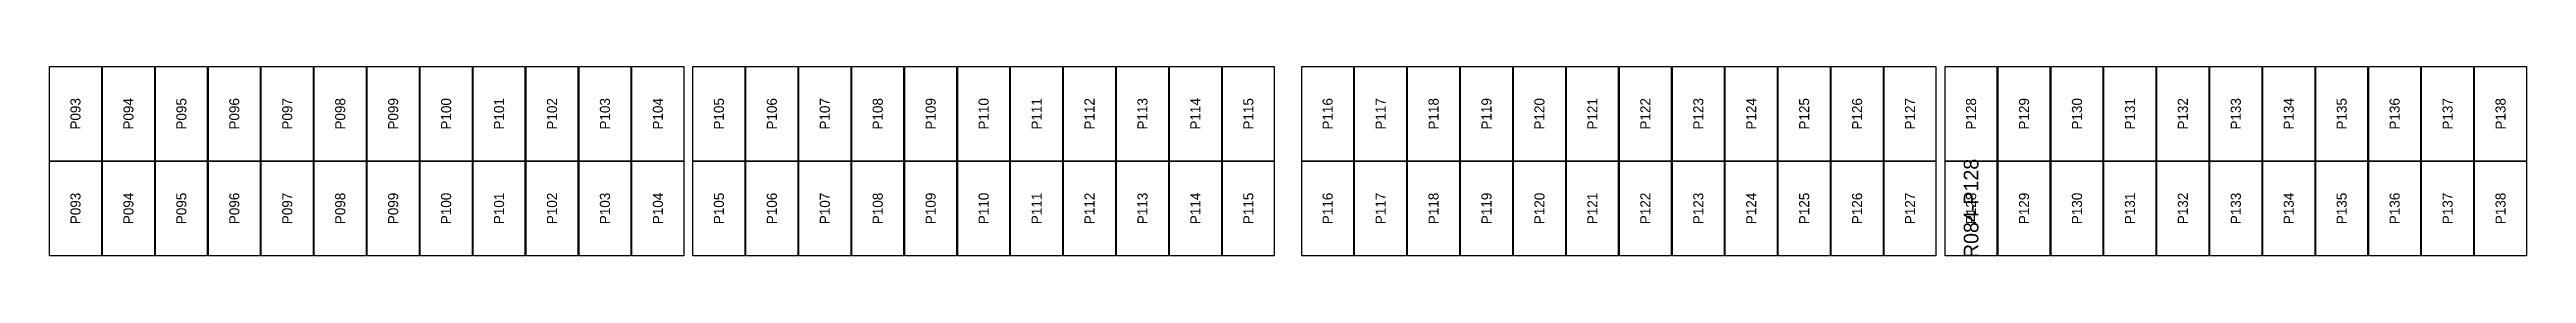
# Model space of a CAD drawing. Extents: x 296295 to 296770, y 651564 to 652121.
# Drawn here: x 296713.9 to 296768.1, y 651783.5 to 651787.6 of the extents above; entities that cross this region are included whole.
import ezdxf
from ezdxf.enums import TextEntityAlignment as Align

# ---------------------------------------------------------------- set-up
doc = ezdxf.new("R2010")
doc.units = 0

msp = doc.modelspace()

# ---------------------------------------------------------------- texts
at = {"layer": 'DEFECT_LABELS'}
msp.add_text('R084-P128', height=0.32, rotation=90, dxfattribs=at).set_placement((296755.909, 651784.55), align=Align.MIDDLE_CENTER)
at = {"layer": 'PANEL_POSITION'}
for s, p in [('P093', (296714.451, 651786.613)), ('P094', (296715.609, 651786.613)), ('P095', (296716.767, 651786.613)), ('P096', (296717.925, 651786.613)), ('P097', (296719.083, 651786.613)), ('P098', (296720.241, 651786.613)), ('P099', (296721.399, 651786.613)), ('P100', (296722.557, 651786.613)), ('P101', (296723.715, 651786.613)), ('P102', (296724.873, 651786.613)), ('P103', (296726.031, 651786.613)), ('P104', (296727.189, 651786.613)), ('P105', (296728.523, 651786.613)), ('P106', (296729.681, 651786.613)), ('P107', (296730.839, 651786.613)), ('P108', (296731.997, 651786.613)), ('P109', (296733.155, 651786.613)), ('P110', (296734.313, 651786.613)), ('P111', (296735.471, 651786.613)), ('P112', (296736.629, 651786.613)), ('P113', (296737.787, 651786.613)), ('P114', (296738.945, 651786.613)), ('P115', (296740.103, 651786.613)), ('P116', (296741.837, 651786.613)), ('P117', (296742.995, 651786.613)), ('P118', (296744.153, 651786.613)), ('P119', (296745.311, 651786.613)), ('P120', (296746.469, 651786.613)), ('P121', (296747.627, 651786.613)), ('P122', (296748.785, 651786.613)), ('P123', (296749.943, 651786.613)), ('P124', (296751.101, 651786.613)), ('P125', (296752.259, 651786.613)), ('P126', (296753.417, 651786.613)), ('P127', (296754.575, 651786.613)), ('P128', (296755.909, 651786.613)), ('P129', (296757.067, 651786.613)), ('P130', (296758.225, 651786.613)), ('P131', (296759.383, 651786.613)), ('P132', (296760.541, 651786.613)), ('P133', (296761.699, 651786.613)), ('P134', (296762.857, 651786.613)), ('P135', (296764.015, 651786.613)), ('P136', (296765.173, 651786.613)), ('P137', (296766.331, 651786.613)), ('P138', (296767.489, 651786.613)), ('P093', (296714.451, 651784.55)), ('P094', (296715.609, 651784.55)), ('P095', (296716.767, 651784.55)), ('P096', (296717.925, 651784.55)), ('P097', (296719.083, 651784.55)), ('P098', (296720.241, 651784.55)), ('P099', (296721.399, 651784.55)), ('P100', (296722.557, 651784.55)), ('P101', (296723.715, 651784.55)), ('P102', (296724.873, 651784.55)), ('P103', (296726.031, 651784.55)), ('P104', (296727.189, 651784.55)), ('P105', (296728.523, 651784.55)), ('P106', (296729.681, 651784.55)), ('P107', (296730.839, 651784.55)), ('P108', (296731.997, 651784.55)), ('P109', (296733.155, 651784.55)), ('P110', (296734.313, 651784.55)), ('P111', (296735.471, 651784.55)), ('P112', (296736.629, 651784.55)), ('P113', (296737.787, 651784.55)), ('P114', (296738.945, 651784.55)), ('P115', (296740.103, 651784.55)), ('P116', (296741.837, 651784.55)), ('P117', (296742.995, 651784.55)), ('P118', (296744.153, 651784.55)), ('P119', (296745.311, 651784.55)), ('P120', (296746.469, 651784.55)), ('P121', (296747.627, 651784.55)), ('P122', (296748.785, 651784.55)), ('P123', (296749.943, 651784.55)), ('P124', (296751.101, 651784.55)), ('P125', (296752.259, 651784.55)), ('P126', (296753.417, 651784.55)), ('P127', (296754.575, 651784.55)), ('P128', (296755.909, 651784.55)), ('P129', (296757.067, 651784.55)), ('P130', (296758.225, 651784.55)), ('P131', (296759.383, 651784.55)), ('P132', (296760.541, 651784.55)), ('P133', (296761.699, 651784.55)), ('P134', (296762.857, 651784.55)), ('P135', (296764.015, 651784.55)), ('P136', (296765.173, 651784.55)), ('P137', (296766.331, 651784.55)), ('P138', (296767.489, 651784.55))]:
    msp.add_text(s, height=0.22, rotation=90, dxfattribs=at).set_placement(p, align=Align.MIDDLE_CENTER)

# ---------------------------------------------------------------- linework, layer by layer
at = {"layer": 'DEFECTIVE_PANELS'}
msp.add_lwpolyline([(296755.342, 651785.582), (296756.476, 651785.582), (296756.476, 651783.519), (296755.342, 651783.519)], close=True, dxfattribs=at)
at = {"layer": 'PANELS_MASTER'}
for points in [[(296713.884, 651787.645), (296715.018, 651787.645), (296715.018, 651785.582), (296713.884, 651785.582)], [(296715.042, 651787.645), (296716.176, 651787.645), (296716.176, 651785.582), (296715.042, 651785.582)], [(296716.2, 651787.645), (296717.334, 651787.645), (296717.334, 651785.582), (296716.2, 651785.582)], [(296717.358, 651787.645), (296718.492, 651787.645), (296718.492, 651785.582), (296717.358, 651785.582)], [(296718.516, 651787.645), (296719.65, 651787.645), (296719.65, 651785.582), (296718.516, 651785.582)], [(296719.674, 651787.645), (296720.808, 651787.645), (296720.808, 651785.582), (296719.674, 651785.582)], [(296720.832, 651787.645), (296721.966, 651787.645), (296721.966, 651785.582), (296720.832, 651785.582)], [(296721.99, 651787.645), (296723.124, 651787.645), (296723.124, 651785.582), (296721.99, 651785.582)], [(296723.148, 651787.645), (296724.282, 651787.645), (296724.282, 651785.582), (296723.148, 651785.582)], [(296724.306, 651787.645), (296725.44, 651787.645), (296725.44, 651785.582), (296724.306, 651785.582)], [(296725.464, 651787.645), (296726.598, 651787.645), (296726.598, 651785.582), (296725.464, 651785.582)], [(296726.622, 651787.645), (296727.756, 651787.645), (296727.756, 651785.582), (296726.622, 651785.582)], [(296727.956, 651787.645), (296729.09, 651787.645), (296729.09, 651785.582), (296727.956, 651785.582)], [(296729.114, 651787.645), (296730.248, 651787.645), (296730.248, 651785.582), (296729.114, 651785.582)], [(296730.272, 651787.645), (296731.406, 651787.645), (296731.406, 651785.582), (296730.272, 651785.582)], [(296731.43, 651787.645), (296732.564, 651787.645), (296732.564, 651785.582), (296731.43, 651785.582)], [(296732.588, 651787.645), (296733.722, 651787.645), (296733.722, 651785.582), (296732.588, 651785.582)], [(296733.746, 651787.645), (296734.88, 651787.645), (296734.88, 651785.582), (296733.746, 651785.582)], [(296734.904, 651787.645), (296736.038, 651787.645), (296736.038, 651785.582), (296734.904, 651785.582)], [(296736.062, 651787.645), (296737.196, 651787.645), (296737.196, 651785.582), (296736.062, 651785.582)], [(296737.22, 651787.645), (296738.354, 651787.645), (296738.354, 651785.582), (296737.22, 651785.582)], [(296738.378, 651787.645), (296739.512, 651787.645), (296739.512, 651785.582), (296738.378, 651785.582)], [(296739.536, 651787.645), (296740.67, 651787.645), (296740.67, 651785.582), (296739.536, 651785.582)], [(296741.27, 651787.645), (296742.404, 651787.645), (296742.404, 651785.582), (296741.27, 651785.582)], [(296742.428, 651787.645), (296743.562, 651787.645), (296743.562, 651785.582), (296742.428, 651785.582)], [(296743.586, 651787.645), (296744.72, 651787.645), (296744.72, 651785.582), (296743.586, 651785.582)], [(296744.744, 651787.645), (296745.878, 651787.645), (296745.878, 651785.582), (296744.744, 651785.582)], [(296745.902, 651787.645), (296747.036, 651787.645), (296747.036, 651785.582), (296745.902, 651785.582)], [(296747.06, 651787.645), (296748.194, 651787.645), (296748.194, 651785.582), (296747.06, 651785.582)], [(296748.218, 651787.645), (296749.352, 651787.645), (296749.352, 651785.582), (296748.218, 651785.582)], [(296749.376, 651787.645), (296750.51, 651787.645), (296750.51, 651785.582), (296749.376, 651785.582)], [(296750.534, 651787.645), (296751.668, 651787.645), (296751.668, 651785.582), (296750.534, 651785.582)], [(296751.692, 651787.645), (296752.826, 651787.645), (296752.826, 651785.582), (296751.692, 651785.582)], [(296752.85, 651787.645), (296753.984, 651787.645), (296753.984, 651785.582), (296752.85, 651785.582)], [(296754.008, 651787.645), (296755.142, 651787.645), (296755.142, 651785.582), (296754.008, 651785.582)], [(296755.342, 651787.645), (296756.476, 651787.645), (296756.476, 651785.582), (296755.342, 651785.582)], [(296756.5, 651787.645), (296757.634, 651787.645), (296757.634, 651785.582), (296756.5, 651785.582)], [(296757.658, 651787.645), (296758.792, 651787.645), (296758.792, 651785.582), (296757.658, 651785.582)], [(296758.816, 651787.645), (296759.95, 651787.645), (296759.95, 651785.582), (296758.816, 651785.582)], [(296759.974, 651787.645), (296761.108, 651787.645), (296761.108, 651785.582), (296759.974, 651785.582)], [(296761.132, 651787.645), (296762.266, 651787.645), (296762.266, 651785.582), (296761.132, 651785.582)], [(296762.29, 651787.645), (296763.424, 651787.645), (296763.424, 651785.582), (296762.29, 651785.582)], [(296763.448, 651787.645), (296764.582, 651787.645), (296764.582, 651785.582), (296763.448, 651785.582)], [(296764.606, 651787.645), (296765.74, 651787.645), (296765.74, 651785.582), (296764.606, 651785.582)], [(296765.764, 651787.645), (296766.898, 651787.645), (296766.898, 651785.582), (296765.764, 651785.582)], [(296766.922, 651787.645), (296768.056, 651787.645), (296768.056, 651785.582), (296766.922, 651785.582)], [(296713.884, 651785.582), (296715.018, 651785.582), (296715.018, 651783.519), (296713.884, 651783.519)], [(296715.042, 651785.582), (296716.176, 651785.582), (296716.176, 651783.519), (296715.042, 651783.519)], [(296716.2, 651785.582), (296717.334, 651785.582), (296717.334, 651783.519), (296716.2, 651783.519)], [(296717.358, 651785.582), (296718.492, 651785.582), (296718.492, 651783.519), (296717.358, 651783.519)], [(296718.516, 651785.582), (296719.65, 651785.582), (296719.65, 651783.519), (296718.516, 651783.519)], [(296719.674, 651785.582), (296720.808, 651785.582), (296720.808, 651783.519), (296719.674, 651783.519)], [(296720.832, 651785.582), (296721.966, 651785.582), (296721.966, 651783.519), (296720.832, 651783.519)], [(296721.99, 651785.582), (296723.124, 651785.582), (296723.124, 651783.519), (296721.99, 651783.519)], [(296723.148, 651785.582), (296724.282, 651785.582), (296724.282, 651783.519), (296723.148, 651783.519)], [(296724.306, 651785.582), (296725.44, 651785.582), (296725.44, 651783.519), (296724.306, 651783.519)], [(296725.464, 651785.582), (296726.598, 651785.582), (296726.598, 651783.519), (296725.464, 651783.519)], [(296726.622, 651785.582), (296727.756, 651785.582), (296727.756, 651783.519), (296726.622, 651783.519)], [(296727.956, 651785.582), (296729.09, 651785.582), (296729.09, 651783.519), (296727.956, 651783.519)], [(296729.114, 651785.582), (296730.248, 651785.582), (296730.248, 651783.519), (296729.114, 651783.519)], [(296730.272, 651785.582), (296731.406, 651785.582), (296731.406, 651783.519), (296730.272, 651783.519)], [(296731.43, 651785.582), (296732.564, 651785.582), (296732.564, 651783.519), (296731.43, 651783.519)], [(296732.588, 651785.582), (296733.722, 651785.582), (296733.722, 651783.519), (296732.588, 651783.519)], [(296733.746, 651785.582), (296734.88, 651785.582), (296734.88, 651783.519), (296733.746, 651783.519)], [(296734.904, 651785.582), (296736.038, 651785.582), (296736.038, 651783.519), (296734.904, 651783.519)], [(296736.062, 651785.582), (296737.196, 651785.582), (296737.196, 651783.519), (296736.062, 651783.519)], [(296737.22, 651785.582), (296738.354, 651785.582), (296738.354, 651783.519), (296737.22, 651783.519)], [(296738.378, 651785.582), (296739.512, 651785.582), (296739.512, 651783.519), (296738.378, 651783.519)], [(296739.536, 651785.582), (296740.67, 651785.582), (296740.67, 651783.519), (296739.536, 651783.519)], [(296741.27, 651785.582), (296742.404, 651785.582), (296742.404, 651783.519), (296741.27, 651783.519)], [(296742.428, 651785.582), (296743.562, 651785.582), (296743.562, 651783.519), (296742.428, 651783.519)], [(296743.586, 651785.582), (296744.72, 651785.582), (296744.72, 651783.519), (296743.586, 651783.519)], [(296744.744, 651785.582), (296745.878, 651785.582), (296745.878, 651783.519), (296744.744, 651783.519)], [(296745.902, 651785.582), (296747.036, 651785.582), (296747.036, 651783.519), (296745.902, 651783.519)], [(296747.06, 651785.582), (296748.194, 651785.582), (296748.194, 651783.519), (296747.06, 651783.519)], [(296748.218, 651785.582), (296749.352, 651785.582), (296749.352, 651783.519), (296748.218, 651783.519)], [(296749.376, 651785.582), (296750.51, 651785.582), (296750.51, 651783.519), (296749.376, 651783.519)], [(296750.534, 651785.582), (296751.668, 651785.582), (296751.668, 651783.519), (296750.534, 651783.519)], [(296751.692, 651785.582), (296752.826, 651785.582), (296752.826, 651783.519), (296751.692, 651783.519)], [(296752.85, 651785.582), (296753.984, 651785.582), (296753.984, 651783.519), (296752.85, 651783.519)], [(296754.008, 651785.582), (296755.142, 651785.582), (296755.142, 651783.519), (296754.008, 651783.519)], [(296756.5, 651785.582), (296757.634, 651785.582), (296757.634, 651783.519), (296756.5, 651783.519)], [(296757.658, 651785.582), (296758.792, 651785.582), (296758.792, 651783.519), (296757.658, 651783.519)], [(296758.816, 651785.582), (296759.95, 651785.582), (296759.95, 651783.519), (296758.816, 651783.519)], [(296759.974, 651785.582), (296761.108, 651785.582), (296761.108, 651783.519), (296759.974, 651783.519)], [(296761.132, 651785.582), (296762.266, 651785.582), (296762.266, 651783.519), (296761.132, 651783.519)], [(296762.29, 651785.582), (296763.424, 651785.582), (296763.424, 651783.519), (296762.29, 651783.519)], [(296763.448, 651785.582), (296764.582, 651785.582), (296764.582, 651783.519), (296763.448, 651783.519)], [(296764.606, 651785.582), (296765.74, 651785.582), (296765.74, 651783.519), (296764.606, 651783.519)], [(296765.764, 651785.582), (296766.898, 651785.582), (296766.898, 651783.519), (296765.764, 651783.519)], [(296766.922, 651785.582), (296768.056, 651785.582), (296768.056, 651783.519), (296766.922, 651783.519)]]:
    msp.add_lwpolyline(points, close=True, dxfattribs=at)

msp.set_redraw_order([(e.dxf.handle, doc.entitydb.next_handle()) for e in msp.query("TEXT MTEXT ATTDEF DIMENSION ARC_DIMENSION")])  # texts and dimensions are drawn at this point

doc.saveas('drawing.dxf')
